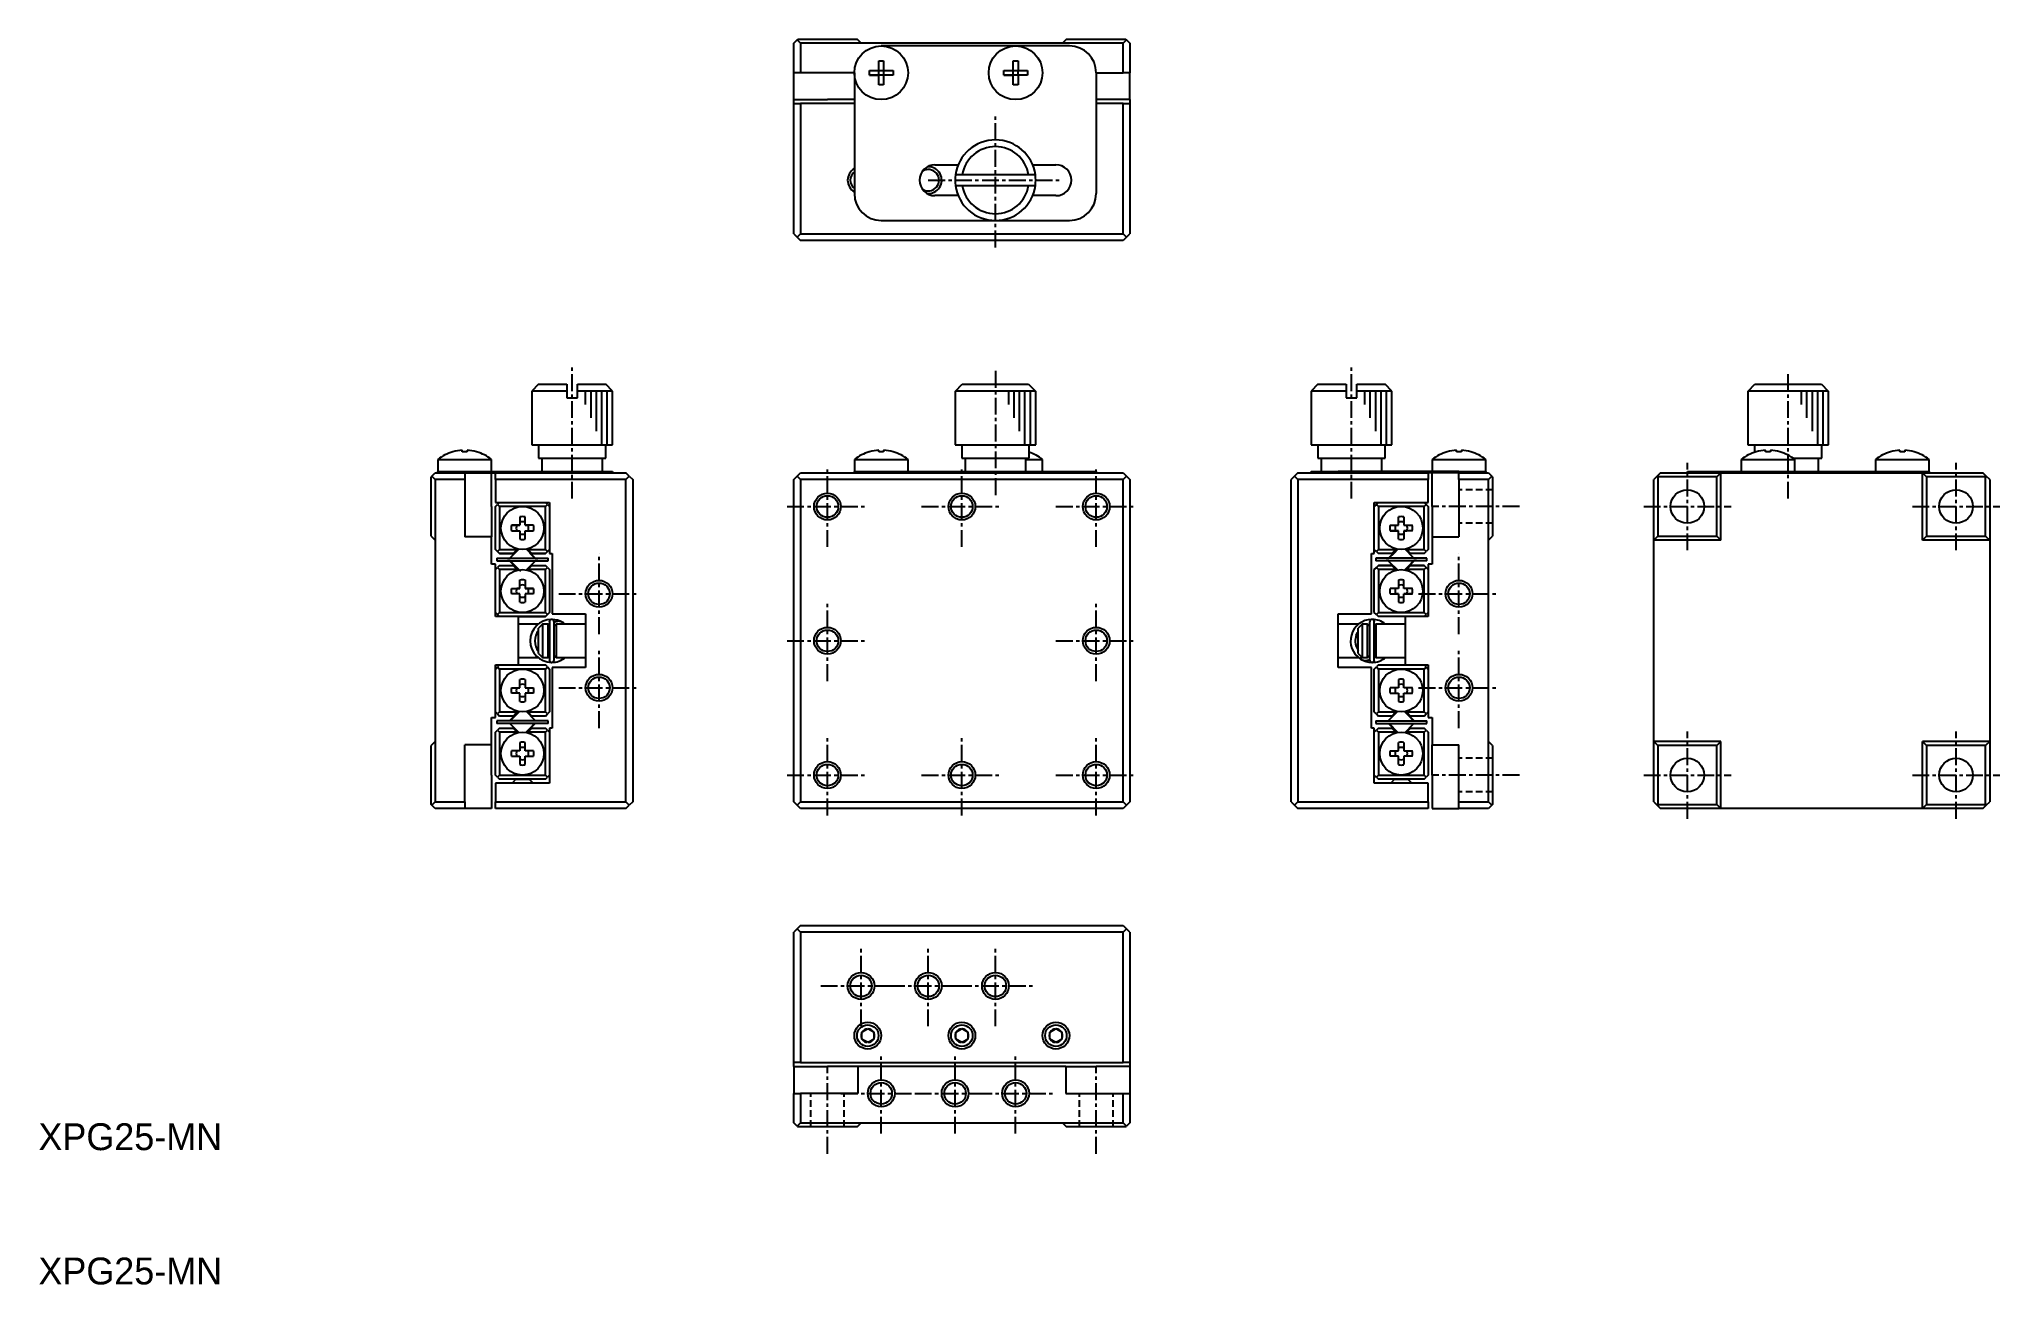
# Model space of a CAD drawing. Extents: x 10 to 156, y 10 to 103.
import ezdxf

# ---------------------------------------------------------------- set-up
doc = ezdxf.new("R2010")
doc.units = 0
doc.linetypes.add('CENTER', pattern=[2, 1.25, -0.25, 0.25, -0.25])
doc.linetypes.add('DASHED', pattern=[0.75, 0.5, -0.25])
doc.layers.get('0').update_dxf_attribs({"linetype": 'CONTINUOUS'})
doc.layers.add('CENTER', color=1, linetype='CENTER')
doc.styles.get("Standard").update_dxf_attribs({"font": 'FGP教科書体NT-M'})

msp = doc.modelspace()

# ---------------------------------------------------------------- texts
at = {"color": 7, "linetype": 'CONTINUOUS'}
for p in [(10, 20), (10, 10)]:
    msp.add_text('XPG25-MN', height=2, dxfattribs=at).set_placement(p)

# ---------------------------------------------------------------- linework, layer by layer
at = {"color": 7, "linetype": 'CONTINUOUS'}
for p, q in [((66.23, 102.43), (66.48, 102.68)), ((66.23, 100.23), (66.23, 102.43)), ((66.48, 102.68), (66.53, 102.73)), ((66.48, 102.68), (66.73, 102.43)), ((66.53, 102.73), (70.93, 102.73)), ((66.73, 102.43), (66.73, 100.23)), ((71.23, 102.43), (66.73, 102.43)), ((71.23, 102.43), (70.93, 102.73)), ((86.23, 102.43), (71.23, 102.43)), ((82.73, 102.23), (72.73, 102.23)), ((86.73, 102.23), (82.73, 102.23)), ((86.53, 102.73), (86.23, 102.43)), ((90.73, 102.43), (86.23, 102.43)), ((86.53, 102.73), (90.93, 102.73)), ((90.73, 102.43), (90.98, 102.68)), ((90.73, 100.23), (90.73, 102.43)), ((90.93, 102.73), (90.98, 102.68)), ((90.98, 102.68), (91.23, 102.43)), ((91.23, 102.43), (91.23, 100.23)), ((72.55, 101.12), (72.91, 101.12)), ((72.55, 100.41), (72.55, 101.12)), ((72.91, 101.12), (72.91, 100.41)), ((82.55, 101.12), (82.91, 101.12)), ((82.55, 100.41), (82.55, 101.12)), ((82.91, 101.12), (82.91, 100.41)), ((66.73, 100.23), (66.23, 100.23)), ((66.23, 98.23), (66.23, 100.23)), ((70.73, 100.23), (66.73, 100.23)), ((70.73, 100.23), (70.73, 91.23)), ((71.85, 100.05), (71.85, 100.41)), ((71.85, 100.41), (72.55, 100.41)), ((72.55, 100.05), (71.85, 100.05)), ((71.85, 100.05), (72.55, 100.05)), ((72.56, 100.4), (72.55, 100.41)), ((72.56, 100.06), (72.55, 100.05)), ((72.55, 99.34), (72.55, 100.05)), ((72.91, 99.34), (72.55, 99.34)), ((72.56, 100.4), (72.9, 100.4)), ((72.56, 100.06), (72.56, 100.4)), ((72.9, 100.06), (72.56, 100.06)), ((72.9, 100.4), (72.91, 100.41)), ((72.9, 100.4), (72.9, 100.06)), ((72.9, 100.06), (72.91, 100.05)), ((72.91, 100.41), (73.62, 100.41)), ((72.91, 100.05), (72.91, 99.34)), ((73.62, 100.05), (72.91, 100.05)), ((73.62, 100.05), (72.91, 100.05)), ((73.62, 100.41), (73.62, 100.05)), ((81.85, 100.05), (81.85, 100.41)), ((81.85, 100.41), (82.55, 100.41)), ((82.55, 100.05), (81.85, 100.05)), ((81.85, 100.05), (82.55, 100.05)), ((82.56, 100.4), (82.55, 100.41)), ((82.56, 100.06), (82.55, 100.05)), ((82.55, 99.34), (82.55, 100.05)), ((82.91, 99.34), (82.55, 99.34)), ((82.56, 100.4), (82.9, 100.4)), ((82.56, 100.06), (82.56, 100.4)), ((82.9, 100.06), (82.56, 100.06)), ((82.9, 100.4), (82.91, 100.41)), ((82.9, 100.4), (82.9, 100.06)), ((82.9, 100.06), (82.91, 100.05)), ((82.91, 100.41), (83.62, 100.41)), ((82.91, 100.05), (82.91, 99.34)), ((83.62, 100.05), (82.91, 100.05)), ((83.62, 100.05), (82.91, 100.05)), ((83.62, 100.41), (83.62, 100.05)), ((88.73, 100.23), (88.73, 91.23)), ((88.73, 100.23), (90.73, 100.23)), ((91.23, 100.23), (90.73, 100.23)), ((91.23, 98.23), (91.23, 100.23)), ((66.23, 98.23), (68.73, 98.23)), ((66.23, 97.93), (66.23, 98.23)), ((66.23, 88.23), (66.23, 97.93)), ((66.23, 97.93), (66.73, 97.93)), ((66.73, 97.93), (66.73, 88.23)), ((70.73, 97.93), (66.73, 97.93)), ((70.73, 98.23), (68.73, 98.23)), ((91.23, 98.23), (88.73, 98.23)), ((90.73, 97.93), (88.73, 97.93)), ((90.73, 88.23), (90.73, 97.93)), ((90.73, 97.93), (91.23, 97.93)), ((91.23, 98.23), (91.23, 97.93)), ((91.23, 97.93), (91.23, 88.23)), ((75.78, 92.87), (75.78, 92.89)), ((76.73, 93.38), (78.46, 93.38)), ((77.03, 92.31), (77.03, 92.31)), ((78.76, 92.63), (78.26, 92.63)), ((83.7, 92.63), (78.76, 92.63)), ((84.2, 92.63), (83.7, 92.63)), ((84, 93.38), (85.73, 93.38)), ((78.46, 91.08), (76.73, 91.08)), ((78.26, 91.83), (78.76, 91.83)), ((78.76, 91.83), (83.7, 91.83)), ((83.7, 91.83), (84.2, 91.83)), ((85.73, 91.08), (84, 91.08)), ((72.73, 89.23), (81.23, 89.23)), ((81.23, 89.23), (86.73, 89.23)), ((66.23, 88.23), (66.48, 87.98)), ((66.48, 87.98), (66.73, 88.23)), ((66.48, 87.98), (66.73, 87.73)), ((66.73, 88.23), (90.73, 88.23)), ((90.73, 87.73), (66.73, 87.73)), ((90.73, 88.23), (90.98, 87.98)), ((90.98, 87.98), (90.73, 87.73)), ((90.98, 87.98), (91.23, 88.23)), ((47.23, 77.03), (46.73, 76.53)), ((49.33, 76.53), (46.73, 76.53)), ((46.73, 76.53), (46.73, 72.53)), ((47.23, 77.03), (49.33, 77.03)), ((49.33, 77.03), (49.33, 76.53)), ((49.33, 76.53), (49.33, 76.03)), ((49.33, 76.03), (50.13, 76.03)), ((50.13, 77.03), (52.23, 77.03)), ((50.13, 76.53), (50.13, 77.03)), ((52.73, 76.53), (50.13, 76.53)), ((50.13, 76.03), (50.13, 76.53)), ((52.73, 76.53), (52.23, 77.03)), ((52.73, 72.53), (52.73, 76.53)), ((78.23, 76.03), (78.26, 76.03)), ((78.23, 76.03), (78.23, 72.53)), ((78.26, 76.53), (78.76, 77.03)), ((84.2, 76.53), (78.26, 76.53)), ((78.26, 76.03), (78.26, 76.53)), ((78.76, 77.03), (83.7, 77.03)), ((83.7, 77.03), (84.2, 76.53)), ((84.2, 76.53), (84.2, 76.03)), ((84.2, 76.03), (84.23, 76.03)), ((84.23, 72.53), (84.23, 76.03)), ((105.23, 77.03), (104.73, 76.53)), ((107.33, 76.53), (104.73, 76.53)), ((104.73, 76.53), (104.73, 72.53)), ((105.23, 77.03), (107.33, 77.03)), ((107.33, 77.03), (107.33, 76.53)), ((107.33, 76.53), (107.33, 76.03)), ((107.33, 76.03), (108.13, 76.03)), ((108.13, 77.03), (110.23, 77.03)), ((108.13, 76.53), (108.13, 77.03)), ((110.73, 76.53), (108.13, 76.53)), ((108.13, 76.03), (108.13, 76.53)), ((110.73, 76.53), (110.23, 77.03)), ((110.73, 72.53), (110.73, 76.53)), ((137.23, 76.03), (137.26, 76.03)), ((137.23, 76.03), (137.23, 72.53)), ((137.26, 76.53), (137.76, 77.03)), ((143.2, 76.53), (137.26, 76.53)), ((137.26, 76.03), (137.26, 76.53)), ((137.76, 77.03), (142.7, 77.03)), ((142.7, 77.03), (143.2, 76.53)), ((143.2, 76.53), (143.2, 76.03)), ((143.2, 76.03), (143.23, 76.03)), ((143.23, 72.53), (143.23, 76.03)), ((40.85, 72), (40.84, 72.01)), ((41.55, 72), (41.55, 72.12)), ((41.91, 72), (41.55, 72)), ((41.91, 72.12), (41.91, 72)), ((42.62, 72.01), (42.62, 72)), ((46.73, 72.53), (49.73, 72.53)), ((47.23, 72.53), (47.23, 71.53)), ((47.23, 71.53), (49.73, 71.53)), ((47.48, 71.53), (47.48, 70.53)), ((49.73, 72.53), (52.73, 72.53)), ((49.73, 71.53), (52.23, 71.53)), ((51.98, 70.53), (51.98, 71.53)), ((52.23, 71.53), (52.23, 72.53)), ((71.85, 72), (71.84, 72.01)), ((71.85, 72), (71.84, 72.01)), ((72.55, 72), (72.55, 72.12)), ((72.91, 72), (72.55, 72)), ((72.91, 72.12), (72.91, 72)), ((73.62, 72.01), (73.62, 72)), ((73.62, 72.01), (73.62, 72)), ((78.23, 72.53), (84.23, 72.53)), ((78.73, 72.53), (78.73, 71.53)), ((78.73, 71.53), (83.73, 71.53)), ((78.98, 71.53), (78.98, 70.53)), ((83.48, 70.53), (83.48, 71.53)), ((83.73, 71.53), (83.73, 72.53)), ((104.73, 72.53), (110.73, 72.53)), ((105.23, 72.53), (105.23, 71.53)), ((105.23, 71.53), (110.23, 71.53)), ((105.48, 71.53), (105.48, 70.53)), ((109.98, 70.53), (109.98, 71.53)), ((110.23, 71.53), (110.23, 72.53)), ((114.85, 72), (114.84, 72.01)), ((115.55, 72), (115.55, 72.12)), ((115.91, 72), (115.55, 72)), ((115.91, 72.12), (115.91, 72)), ((116.62, 72.01), (116.62, 72)), ((137.23, 72.53), (143.23, 72.53)), ((137.73, 72.53), (137.73, 71.97)), ((137.85, 72), (137.84, 72.01)), ((138.55, 72), (138.55, 72.12)), ((138.91, 72), (138.55, 72)), ((138.91, 72.12), (138.91, 72)), ((139.62, 72.01), (139.62, 72)), ((140.6, 71.53), (142.73, 71.53)), ((142.48, 70.53), (142.48, 71.53)), ((142.73, 71.53), (142.73, 72.53)), ((147.85, 72), (147.84, 72.01)), ((148.55, 72), (148.55, 72.12)), ((148.91, 72), (148.55, 72)), ((148.91, 72.12), (148.91, 72)), ((149.62, 72.01), (149.62, 72)), ((39.28, 70.18), (39.23, 70.13)), ((39.23, 65.73), (39.23, 70.13)), ((39.28, 70.18), (39.53, 70.43)), ((39.53, 69.93), (39.28, 70.18)), ((39.53, 70.43), (41.73, 70.43)), ((39.73, 71.43), (43.73, 71.43)), ((39.73, 71.43), (39.73, 70.53)), ((39.73, 70.53), (41.73, 70.53)), ((39.73, 70.43), (39.73, 70.53)), ((39.73, 70.53), (41.73, 70.53)), ((41.73, 70.53), (42.53, 70.53)), ((41.73, 70.43), (44.03, 70.43)), ((41.73, 70.43), (41.73, 69.93)), ((42.53, 70.53), (50.73, 70.53)), ((43.73, 70.53), (43.73, 71.43)), ((43.73, 67.93), (43.73, 70.43)), ((44.03, 69.93), (44.03, 70.43)), ((44.03, 70.43), (53.73, 70.43)), ((50.73, 70.53), (52.73, 70.53)), ((52.73, 70.53), (52.73, 70.43)), ((53.98, 70.18), (53.73, 70.43)), ((53.73, 69.93), (53.98, 70.18)), ((53.98, 70.18), (54.23, 69.93)), ((66.23, 69.93), (66.48, 70.18)), ((66.48, 70.18), (66.73, 70.43)), ((66.48, 70.18), (66.73, 69.93)), ((66.73, 70.43), (90.73, 70.43)), ((70.73, 71.43), (74.73, 71.43)), ((70.73, 71.43), (70.73, 70.53)), ((70.73, 70.43), (70.73, 70.53)), ((70.73, 70.53), (72.73, 70.53)), ((72.73, 70.53), (73.53, 70.53)), ((73.53, 70.53), (81.93, 70.53)), ((74.73, 70.53), (74.73, 71.43)), ((81.93, 70.53), (83.53, 70.53)), ((83.48, 71.43), (84.73, 71.43)), ((83.53, 70.53), (86.73, 70.53)), ((84.73, 70.53), (84.73, 71.43)), ((86.73, 70.53), (88.73, 70.53)), ((88.73, 70.53), (88.73, 70.43)), ((90.73, 70.43), (90.98, 70.18)), ((90.98, 70.18), (90.73, 69.93)), ((90.98, 70.18), (91.23, 69.93)), ((103.48, 70.18), (103.23, 69.93)), ((103.73, 70.43), (103.48, 70.18)), ((103.48, 70.18), (103.73, 69.93)), ((103.73, 70.43), (113.43, 70.43)), ((104.73, 70.43), (104.73, 70.53)), ((104.73, 70.53), (106.73, 70.53)), ((114.93, 70.53), (106.73, 70.53)), ((115.73, 70.43), (113.43, 70.43)), ((113.43, 70.43), (113.43, 69.93)), ((113.73, 71.43), (117.73, 71.43)), ((113.73, 71.43), (113.73, 70.53)), ((113.73, 67.93), (113.73, 70.43)), ((115.73, 70.53), (114.93, 70.53)), ((115.73, 70.53), (117.73, 70.53)), ((115.73, 70.43), (117.93, 70.43)), ((115.73, 69.93), (115.73, 70.43)), ((117.73, 70.53), (117.73, 71.43)), ((117.73, 70.53), (117.73, 70.43)), ((117.93, 70.43), (118.18, 70.18)), ((118.18, 70.18), (117.93, 69.93)), ((118.23, 70.13), (118.18, 70.18)), ((118.23, 70.13), (118.23, 65.73)), ((130.48, 70.18), (130.23, 69.93)), ((130.73, 70.43), (130.48, 70.18)), ((130.53, 70.13), (130.48, 70.18)), ((130.53, 70.13), (130.53, 65.73)), ((134.93, 70.13), (130.53, 70.13)), ((130.73, 70.43), (135.23, 70.43)), ((132.73, 70.43), (132.73, 70.53)), ((132.73, 70.53), (134.73, 70.53)), ((134.73, 70.53), (137.93, 70.53)), ((134.93, 70.13), (135.23, 70.43)), ((134.93, 65.73), (134.93, 70.13)), ((135.23, 65.43), (135.23, 70.43)), ((135.23, 70.43), (150.23, 70.43)), ((136.73, 71.43), (138.73, 71.43)), ((136.73, 71.43), (136.73, 70.53)), ((137.93, 70.53), (138.73, 70.53)), ((138.73, 71.43), (140.73, 71.43)), ((138.73, 70.53), (139.53, 70.53)), ((139.53, 70.53), (147.93, 70.53)), ((140.73, 70.53), (140.73, 71.43)), ((146.73, 71.43), (148.73, 71.43)), ((146.73, 71.43), (146.73, 70.53)), ((147.93, 70.53), (148.73, 70.53)), ((148.73, 71.43), (150.73, 71.43)), ((148.73, 70.53), (150.73, 70.53)), ((148.73, 70.53), (150.73, 70.53)), ((150.23, 65.43), (150.23, 70.43)), ((150.23, 70.43), (150.53, 70.13)), ((150.23, 70.43), (154.73, 70.43)), ((150.53, 70.13), (150.53, 65.73)), ((154.93, 70.13), (150.53, 70.13)), ((150.73, 70.53), (150.73, 71.43)), ((150.73, 70.53), (150.73, 70.43)), ((154.98, 70.18), (154.73, 70.43)), ((154.98, 70.18), (154.93, 70.13)), ((154.93, 65.73), (154.93, 70.13)), ((155.23, 69.93), (154.98, 70.18)), ((39.53, 69.93), (39.53, 65.43)), ((41.73, 69.93), (39.53, 69.93)), ((41.73, 69.93), (41.73, 65.68)), ((44.03, 69.93), (44.03, 68.23)), ((53.73, 69.93), (44.03, 69.93)), ((53.73, 45.93), (53.73, 69.93)), ((54.23, 69.93), (54.23, 45.93)), ((66.23, 45.93), (66.23, 69.93)), ((66.73, 69.93), (66.73, 45.93)), ((90.73, 69.93), (66.73, 69.93)), ((90.73, 45.93), (90.73, 69.93)), ((91.23, 69.93), (91.23, 45.93)), ((103.23, 45.93), (103.23, 69.93)), ((113.43, 69.93), (103.73, 69.93)), ((103.73, 69.93), (103.73, 45.93)), ((113.43, 68.23), (113.43, 69.93)), ((115.73, 69.93), (115.73, 65.68)), ((117.93, 69.93), (115.73, 69.93)), ((117.93, 65.43), (117.93, 69.93)), ((130.23, 65.43), (130.23, 69.93)), ((155.23, 69.93), (155.23, 65.43)), ((43.73, 67.93), (43.73, 65.68)), ((44.03, 68.23), (48.03, 68.23)), ((44.03, 67.93), (44.18, 68.08)), ((44.03, 64.73), (44.03, 67.93)), ((44.33, 68.23), (44.18, 68.08)), ((44.18, 68.08), (44.33, 67.93)), ((44.33, 67.93), (44.33, 64.73)), ((46.03, 67.93), (44.33, 67.93)), ((45.83, 67.16), (45.83, 66.53)), ((47.73, 67.93), (46.03, 67.93)), ((46.23, 66.53), (46.23, 67.16)), ((47.88, 68.08), (47.73, 68.23)), ((47.73, 67.93), (47.88, 68.08)), ((47.73, 64.73), (47.73, 67.93)), ((47.88, 68.08), (48.03, 67.93)), ((48.03, 68.23), (48.03, 64.43)), ((109.43, 68.23), (113.43, 68.23)), ((109.43, 64.43), (109.43, 68.23)), ((109.43, 67.93), (109.58, 68.08)), ((109.58, 68.08), (109.43, 67.93)), ((109.73, 68.23), (109.58, 68.08)), ((109.58, 68.08), (109.73, 68.23)), ((109.58, 68.08), (109.73, 67.93)), ((111.43, 67.93), (109.73, 67.93)), ((109.73, 67.93), (109.73, 64.73)), ((111.23, 66.53), (111.23, 67.16)), ((113.13, 67.93), (111.43, 67.93)), ((111.63, 67.16), (111.63, 66.53)), ((113.28, 68.08), (113.13, 68.23)), ((113.13, 68.23), (113.28, 68.08)), ((113.13, 67.93), (113.28, 68.08)), ((113.13, 64.73), (113.13, 67.93)), ((113.28, 68.08), (113.43, 67.93)), ((113.43, 67.93), (113.28, 68.08)), ((113.43, 67.93), (113.43, 64.73)), ((113.73, 67.93), (113.73, 65.68)), ((39.23, 65.73), (39.53, 65.43)), ((43.73, 65.68), (41.73, 65.68)), ((43.73, 63.63), (43.73, 65.68)), ((45.83, 66.53), (45.21, 66.53)), ((45.21, 66.53), (45.62, 66.53)), ((45.21, 66.13), (45.83, 66.13)), ((45.62, 66.53), (45.83, 66.53)), ((45.83, 66.13), (45.83, 65.51)), ((46.86, 66.53), (46.23, 66.53)), ((46.23, 66.53), (46.45, 66.53)), ((46.23, 65.51), (46.23, 66.13)), ((46.23, 66.13), (46.86, 66.13)), ((46.86, 66.53), (46.45, 66.53)), ((110.61, 66.53), (111.23, 66.53)), ((111.23, 66.13), (110.61, 66.13)), ((110.61, 66.13), (111.02, 66.13)), ((111.02, 66.13), (111.23, 66.13)), ((111.23, 65.51), (111.23, 66.13)), ((111.63, 66.53), (112.26, 66.53)), ((112.26, 66.13), (111.63, 66.13)), ((111.63, 66.13), (111.63, 65.51)), ((111.63, 66.13), (111.85, 66.13)), ((112.26, 66.13), (111.85, 66.13)), ((113.73, 65.68), (113.73, 63.63)), ((113.73, 65.68), (115.73, 65.68)), ((117.93, 65.43), (118.23, 65.73)), ((130.23, 65.43), (130.53, 65.73)), ((130.53, 65.73), (134.93, 65.73)), ((135.23, 65.43), (134.93, 65.73)), ((150.53, 65.73), (150.23, 65.43)), ((150.53, 65.73), (154.93, 65.73)), ((154.93, 65.73), (155.23, 65.43)), ((39.53, 65.43), (39.53, 50.43)), ((44.18, 64.58), (44.03, 64.73)), ((44.03, 64.73), (44.18, 64.58)), ((44.33, 64.73), (44.18, 64.58)), ((44.18, 64.58), (44.33, 64.43)), ((44.33, 64.43), (44.18, 64.58)), ((44.33, 64.73), (45.63, 64.73)), ((45.33, 64.43), (44.33, 64.43)), ((44.33, 64.43), (45.33, 64.43)), ((45.75, 64.76), (45.13, 64.14)), ((45.63, 64.73), (45.33, 64.43)), ((45.33, 64.43), (45.63, 64.73)), ((45.63, 64.73), (45.67, 64.77)), ((45.67, 64.77), (45.63, 64.73)), ((46.93, 64.14), (46.32, 64.76)), ((46.39, 64.77), (46.43, 64.73)), ((46.43, 64.73), (46.39, 64.77)), ((46.43, 64.73), (46.73, 64.43)), ((46.43, 64.73), (47.73, 64.73)), ((46.73, 64.43), (46.43, 64.73)), ((46.54, 64.49), (46.93, 64.1)), ((47.73, 64.43), (46.73, 64.43)), ((46.73, 64.43), (47.73, 64.43)), ((47.88, 64.58), (47.73, 64.73)), ((47.73, 64.43), (47.88, 64.58)), ((47.88, 64.58), (47.73, 64.43)), ((48.03, 64.73), (47.88, 64.58)), ((47.88, 64.58), (48.03, 64.73)), ((48.03, 64.43), (48.23, 64.43)), ((48.23, 64.43), (48.23, 59.93)), ((109.23, 64.43), (109.43, 64.43)), ((109.23, 59.93), (109.23, 64.43)), ((109.58, 64.58), (109.43, 64.73)), ((109.73, 64.73), (109.58, 64.58)), ((109.58, 64.58), (109.73, 64.43)), ((109.73, 64.73), (111.03, 64.73)), ((110.73, 64.43), (109.73, 64.43)), ((111.15, 64.76), (110.53, 64.14)), ((110.53, 64.1), (111.18, 64.75)), ((110.53, 64.1), (110.92, 64.49)), ((110.73, 64.43), (111.03, 64.73)), ((110.92, 64.49), (111.18, 64.75)), ((111.03, 64.73), (111.07, 64.77)), ((112.33, 64.14), (111.72, 64.76)), ((111.79, 64.77), (111.83, 64.73)), ((111.83, 64.73), (113.13, 64.73)), ((111.83, 64.73), (112.13, 64.43)), ((113.13, 64.43), (112.13, 64.43)), ((113.28, 64.58), (113.13, 64.73)), ((113.13, 64.43), (113.28, 64.58)), ((113.43, 64.73), (113.28, 64.58)), ((117.93, 50.43), (117.93, 65.43)), ((135.23, 65.43), (130.23, 65.43)), ((130.23, 50.43), (130.23, 65.43)), ((155.23, 65.43), (150.23, 65.43)), ((155.23, 65.43), (155.23, 50.43)), ((44.03, 63.63), (43.73, 63.63)), ((44.03, 59.73), (44.03, 63.63)), ((44.03, 63.23), (44.18, 63.38)), ((44.13, 64.08), (47.93, 64.08)), ((44.13, 64.08), (44.13, 63.88)), ((44.13, 63.88), (47.93, 63.88)), ((44.13, 63.88), (45.09, 63.88)), ((44.33, 63.53), (44.18, 63.38)), ((44.18, 63.38), (44.33, 63.23)), ((44.33, 63.53), (45.33, 63.53)), ((44.33, 63.23), (44.33, 60.03)), ((45.63, 63.23), (44.33, 63.23)), ((44.91, 63.88), (47.16, 63.88)), ((45.11, 63.88), (44.91, 63.88)), ((44.91, 63.88), (45.11, 63.88)), ((45.09, 63.88), (44.91, 63.88)), ((44.91, 63.88), (45.09, 63.88)), ((45.09, 63.88), (44.91, 63.88)), ((44.91, 63.88), (45.09, 63.88)), ((45.09, 63.88), (44.91, 63.88)), ((44.91, 63.88), (45.09, 63.88)), ((45.09, 63.88), (44.91, 63.88)), ((44.91, 63.88), (45.09, 63.88)), ((45.09, 63.88), (44.91, 63.88)), ((44.91, 63.88), (45.09, 63.88)), ((45.09, 63.88), (44.91, 63.88)), ((45.91, 63.08), (45.13, 63.86)), ((45.52, 63.47), (45.13, 63.86)), ((45.13, 63.82), (45.75, 63.21)), ((45.63, 63.23), (45.33, 63.53)), ((45.67, 63.19), (45.63, 63.23)), ((46.32, 63.21), (46.93, 63.82)), ((46.43, 63.23), (46.39, 63.19)), ((46.73, 63.53), (46.43, 63.23)), ((47.73, 63.23), (46.43, 63.23)), ((46.73, 63.53), (47.73, 63.53)), ((47.16, 63.88), (46.97, 63.88)), ((46.97, 63.88), (47.16, 63.88)), ((47.16, 63.88), (46.97, 63.88)), ((46.97, 63.88), (47.16, 63.88)), ((47.16, 63.88), (46.97, 63.88)), ((46.97, 63.88), (47.16, 63.88)), ((47.16, 63.88), (46.97, 63.88)), ((46.97, 63.88), (47.16, 63.88)), ((47.16, 63.88), (46.97, 63.88)), ((46.97, 63.88), (47.16, 63.88)), ((47.16, 63.88), (46.97, 63.88)), ((46.97, 63.88), (47.16, 63.88)), ((47.16, 63.88), (46.97, 63.88)), ((46.97, 63.88), (47.93, 63.88)), ((47.88, 63.38), (47.73, 63.53)), ((47.73, 63.23), (47.88, 63.38)), ((47.73, 60.03), (47.73, 63.23)), ((47.88, 63.38), (48.03, 63.23)), ((47.93, 63.88), (47.93, 64.08)), ((48.03, 63.23), (48.03, 60.03)), ((109.43, 63.23), (109.58, 63.38)), ((109.58, 63.38), (109.43, 63.23)), ((109.43, 60.03), (109.43, 63.23)), ((113.33, 64.08), (109.53, 64.08)), ((110.49, 64.08), (109.53, 64.08)), ((109.53, 64.08), (109.53, 63.88)), ((113.33, 63.88), (109.53, 63.88)), ((109.73, 63.53), (109.58, 63.38)), ((109.58, 63.38), (109.73, 63.53)), ((109.58, 63.38), (109.73, 63.23)), ((109.73, 63.53), (110.73, 63.53)), ((110.73, 63.53), (109.73, 63.53)), ((111.03, 63.23), (109.73, 63.23)), ((109.73, 63.23), (109.73, 60.03)), ((110.31, 64.08), (110.49, 64.08)), ((110.49, 64.08), (110.31, 64.08)), ((110.31, 64.08), (110.49, 64.08)), ((110.49, 64.08), (110.31, 64.08)), ((110.31, 64.08), (110.49, 64.08)), ((110.49, 64.08), (110.31, 64.08)), ((110.31, 64.08), (110.49, 64.08)), ((110.49, 64.08), (110.31, 64.08)), ((110.31, 64.08), (110.49, 64.08)), ((110.49, 64.08), (110.31, 64.08)), ((110.31, 64.08), (110.49, 64.08)), ((110.51, 64.08), (110.31, 64.08)), ((110.31, 64.08), (110.51, 64.08)), ((112.56, 64.08), (110.31, 64.08)), ((110.53, 63.82), (111.15, 63.21)), ((111.03, 63.23), (110.73, 63.53)), ((110.73, 63.53), (111.03, 63.23)), ((111.03, 63.23), (111.07, 63.19)), ((111.07, 63.19), (111.03, 63.23)), ((111.94, 63.47), (111.69, 63.21)), ((111.72, 63.21), (112.33, 63.82)), ((111.79, 63.19), (111.83, 63.23)), ((111.83, 63.23), (111.79, 63.19)), ((111.83, 63.23), (112.13, 63.53)), ((112.13, 63.53), (111.83, 63.23)), ((113.13, 63.23), (111.83, 63.23)), ((112.33, 63.86), (111.94, 63.47)), ((112.13, 63.53), (113.13, 63.53)), ((113.13, 63.53), (112.13, 63.53)), ((112.37, 64.08), (112.56, 64.08)), ((112.56, 64.08), (112.37, 64.08)), ((112.37, 64.08), (112.56, 64.08)), ((112.56, 64.08), (112.37, 64.08)), ((112.37, 64.08), (112.56, 64.08)), ((112.56, 64.08), (112.37, 64.08)), ((112.37, 64.08), (112.56, 64.08)), ((112.56, 64.08), (112.37, 64.08)), ((112.37, 64.08), (112.56, 64.08)), ((112.56, 64.08), (112.37, 64.08)), ((112.37, 64.08), (112.56, 64.08)), ((112.56, 64.08), (112.37, 64.08)), ((112.37, 64.08), (112.56, 64.08)), ((113.33, 64.08), (112.37, 64.08)), ((113.28, 63.38), (113.13, 63.53)), ((113.13, 63.53), (113.28, 63.38)), ((113.13, 63.23), (113.28, 63.38)), ((113.13, 60.03), (113.13, 63.23)), ((113.28, 63.38), (113.43, 63.23)), ((113.43, 63.23), (113.28, 63.38)), ((113.33, 63.88), (113.33, 64.08)), ((113.43, 63.63), (113.43, 59.73)), ((113.73, 63.63), (113.43, 63.63)), ((45.21, 61.83), (45.83, 61.83)), ((45.21, 61.83), (45.62, 61.83)), ((45.83, 61.43), (45.21, 61.43)), ((45.83, 61.83), (45.62, 61.83)), ((45.83, 61.83), (45.83, 62.46)), ((45.83, 60.81), (45.83, 61.43)), ((46.23, 62.46), (46.23, 61.83)), ((46.23, 61.83), (46.86, 61.83)), ((46.45, 61.83), (46.23, 61.83)), ((46.23, 61.43), (46.23, 60.81)), ((46.86, 61.43), (46.23, 61.43)), ((46.86, 61.83), (46.45, 61.83)), ((111.23, 61.83), (110.61, 61.83)), ((110.61, 61.43), (111.23, 61.43)), ((110.61, 61.43), (111.02, 61.43)), ((111.23, 61.43), (111.02, 61.43)), ((111.23, 62.46), (111.23, 61.83)), ((111.23, 61.43), (111.23, 60.81)), ((111.63, 61.83), (111.63, 62.46)), ((112.26, 61.83), (111.63, 61.83)), ((111.63, 60.81), (111.63, 61.43)), ((111.63, 61.43), (112.26, 61.43)), ((111.85, 61.43), (111.63, 61.43)), ((112.26, 61.43), (111.85, 61.43)), ((44.18, 59.88), (44.03, 60.03)), ((44.03, 60.03), (44.18, 59.88)), ((44.33, 60.03), (44.18, 59.88)), ((44.18, 59.88), (44.33, 59.73)), ((44.33, 59.73), (44.18, 59.88)), ((44.33, 60.03), (46.03, 60.03)), ((46.03, 60.03), (47.73, 60.03)), ((47.88, 59.88), (47.73, 60.03)), ((47.73, 59.73), (47.88, 59.88)), ((47.88, 59.88), (47.73, 59.73)), ((48.03, 60.03), (47.88, 59.88)), ((47.88, 59.88), (48.03, 60.03)), ((48.23, 59.93), (50.73, 59.93)), ((50.73, 59.93), (50.73, 55.93)), ((106.73, 59.93), (109.23, 59.93)), ((106.73, 55.93), (106.73, 59.93)), ((109.58, 59.88), (109.43, 60.03)), ((109.73, 60.03), (109.58, 59.88)), ((109.58, 59.88), (109.73, 59.73)), ((109.73, 60.03), (111.43, 60.03)), ((111.43, 60.03), (113.13, 60.03)), ((113.28, 59.88), (113.13, 60.03)), ((113.13, 59.73), (113.28, 59.88)), ((113.43, 60.03), (113.28, 59.88)), ((45.73, 59.73), (44.03, 59.73)), ((47.73, 59.73), (45.73, 59.73)), ((45.73, 59.73), (47.73, 59.73)), ((45.73, 56.13), (45.73, 59.73)), ((47.22, 59.18), (45.73, 59.18)), ((47.53, 59.18), (47.23, 58.88)), ((47.23, 56.98), (47.23, 58.88)), ((47.53, 59.18), (47.53, 56.68)), ((47.93, 59.18), (47.53, 59.18)), ((47.93, 56.68), (47.93, 59.18)), ((48.03, 59.08), (47.93, 59.18)), ((47.96, 59.15), (48.03, 59.16)), ((48.03, 59.08), (47.96, 59.15)), ((48.03, 59.35), (48.03, 56.5)), ((48.38, 56.5), (48.38, 59.35)), ((48.39, 59.3), (48.38, 59.29)), ((48.53, 59.18), (48.38, 59.03)), ((48.42, 59.32), (48.39, 59.3)), ((48.45, 59.33), (48.42, 59.32)), ((48.49, 59.34), (48.45, 59.33)), ((48.52, 59.35), (48.49, 59.34)), ((48.55, 59.36), (48.52, 59.35)), ((48.53, 59.18), (48.53, 56.68)), ((50.73, 59.18), (48.53, 59.18)), ((48.58, 59.37), (48.55, 59.36)), ((48.62, 59.37), (48.58, 59.37)), ((48.65, 59.37), (48.62, 59.37)), ((48.68, 59.38), (48.65, 59.37)), ((48.72, 59.38), (48.68, 59.38)), ((48.75, 59.38), (48.72, 59.38)), ((48.78, 59.37), (48.75, 59.38)), ((48.82, 59.37), (48.78, 59.37)), ((48.85, 59.36), (48.82, 59.37)), ((48.88, 59.35), (48.85, 59.36)), ((48.91, 59.34), (48.88, 59.35)), ((48.94, 59.33), (48.91, 59.34)), ((48.97, 59.32), (48.94, 59.33)), ((49.01, 59.3), (48.97, 59.32)), ((49.03, 59.29), (49.01, 59.3)), ((49.03, 59.2), (49.02, 59.19)), ((49.02, 59.19), (49.02, 59.18)), ((49.07, 59.27), (49.03, 59.29)), ((49.06, 59.27), (49.03, 59.29)), ((49.06, 59.27), (49.03, 59.18)), ((49.04, 59.21), (49.03, 59.21)), ((49.03, 59.21), (49.03, 59.2)), ((49.05, 59.23), (49.04, 59.23)), ((49.04, 59.23), (49.04, 59.22)), ((49.04, 59.22), (49.04, 59.21)), ((49.06, 59.25), (49.05, 59.25)), ((49.05, 59.25), (49.05, 59.24)), ((49.05, 59.24), (49.05, 59.23)), ((49.06, 59.27), (49.06, 59.27)), ((49.06, 59.27), (49.06, 59.27)), ((49.06, 59.27), (49.06, 59.27)), ((49.06, 59.27), (49.06, 59.27)), ((49.06, 59.27), (49.06, 59.27)), ((49.06, 59.27), (49.06, 59.27)), ((49.06, 59.27), (49.06, 59.26)), ((49.06, 59.26), (49.06, 59.26)), ((49.06, 59.26), (49.06, 59.25)), ((49.06, 59.26), (49.06, 59.26)), ((49.19, 59.18), (49.07, 59.27)), ((108.27, 59.18), (106.73, 59.18)), ((108.07, 58.32), (108.13, 58.45)), ((108.13, 58.45), (108.17, 58.54)), ((108.17, 58.54), (108.23, 58.63)), ((108.53, 59.18), (108.23, 58.88)), ((108.23, 56.98), (108.23, 58.88)), ((108.44, 59.29), (108.4, 59.27)), ((108.4, 59.27), (108.4, 59.27)), ((108.4, 59.27), (108.4, 59.27)), ((108.53, 59.18), (108.53, 56.68)), ((108.93, 59.18), (108.53, 59.18)), ((108.93, 56.68), (108.93, 59.18)), ((109.08, 59.03), (108.93, 59.18)), ((108.97, 59.14), (109.09, 59.16)), ((109.08, 59.35), (109.08, 56.5)), ((109.43, 56.5), (109.43, 59.35)), ((109.53, 59.18), (109.43, 59.08)), ((109.43, 59.16), (109.5, 59.15)), ((109.5, 59.15), (109.43, 59.08)), ((109.53, 59.18), (109.53, 56.68)), ((111.73, 59.18), (109.53, 59.18)), ((111.73, 59.73), (109.73, 59.73)), ((111.73, 59.73), (111.73, 56.13)), ((113.43, 59.73), (111.73, 59.73)), ((47.23, 56.98), (47.53, 56.68)), ((108.23, 56.98), (108.53, 56.68)), ((44.03, 56.13), (45.73, 56.13)), ((44.03, 52.23), (44.03, 56.13)), ((44.03, 55.83), (44.18, 55.98)), ((44.33, 56.13), (44.18, 55.98)), ((44.18, 55.98), (44.33, 55.83)), ((44.33, 55.83), (44.33, 52.63)), ((46.03, 55.83), (44.33, 55.83)), ((45.73, 56.68), (47.2, 56.68)), ((45.73, 56.13), (47.73, 56.13)), ((47.73, 55.83), (46.03, 55.83)), ((47.53, 56.68), (47.93, 56.68)), ((47.88, 55.98), (47.73, 56.13)), ((47.73, 55.83), (47.88, 55.98)), ((47.73, 52.63), (47.73, 55.83)), ((47.88, 55.98), (48.03, 55.83)), ((47.93, 56.68), (48.03, 56.78)), ((47.95, 56.7), (48.03, 56.78)), ((48.03, 56.68), (47.95, 56.7)), ((48.03, 55.83), (48.03, 52.63)), ((48.23, 55.93), (48.23, 51.43)), ((50.73, 55.93), (48.23, 55.93)), ((48.38, 56.83), (48.53, 56.68)), ((48.5, 56.71), (48.38, 56.68)), ((48.53, 56.68), (50.73, 56.68)), ((49.02, 56.55), (49.02, 56.55)), ((49.02, 56.55), (49.02, 56.55)), ((49.02, 56.55), (49.03, 56.55)), ((49.03, 56.55), (49.06, 56.57)), ((49.03, 56.55), (49.03, 56.55)), ((49.03, 56.55), (49.03, 56.55)), ((49.03, 56.55), (49.03, 56.55)), ((49.06, 56.57), (49.07, 56.58)), ((49.06, 56.57), (49.06, 56.57)), ((49.06, 56.57), (49.06, 56.57)), ((49.06, 56.57), (49.06, 56.57)), ((106.73, 56.68), (108.25, 56.68)), ((109.23, 55.93), (106.73, 55.93)), ((108.39, 56.58), (108.48, 56.74)), ((108.39, 56.58), (108.4, 56.57)), ((108.4, 56.59), (108.4, 56.58)), ((108.41, 56.59), (108.4, 56.59)), ((108.4, 56.58), (108.4, 56.58)), ((108.4, 56.58), (108.4, 56.58)), ((108.4, 56.58), (108.4, 56.57)), ((108.4, 56.57), (108.4, 56.57)), ((108.4, 56.57), (108.4, 56.57)), ((108.4, 56.57), (108.44, 56.55)), ((108.4, 56.57), (108.43, 56.56)), ((108.42, 56.61), (108.41, 56.6)), ((108.41, 56.6), (108.41, 56.6)), ((108.41, 56.6), (108.41, 56.59)), ((108.43, 56.63), (108.42, 56.63)), ((108.42, 56.63), (108.42, 56.62)), ((108.42, 56.62), (108.42, 56.61)), ((108.44, 56.65), (108.43, 56.64)), ((108.43, 56.64), (108.43, 56.63)), ((108.43, 56.56), (108.46, 56.54)), ((108.45, 56.66), (108.44, 56.65)), ((108.46, 56.68), (108.45, 56.67)), ((108.45, 56.67), (108.45, 56.66)), ((108.47, 56.71), (108.46, 56.7)), ((108.46, 56.7), (108.46, 56.68)), ((108.46, 56.54), (108.49, 56.52)), ((108.48, 56.72), (108.47, 56.71)), ((108.48, 56.73), (108.48, 56.72)), ((108.49, 56.52), (108.52, 56.51)), ((108.52, 56.51), (108.55, 56.5)), ((108.53, 56.68), (108.93, 56.68)), ((108.55, 56.5), (108.58, 56.49)), ((108.58, 56.49), (108.62, 56.48)), ((108.62, 56.48), (108.65, 56.48)), ((108.65, 56.48), (108.68, 56.47)), ((108.68, 56.47), (108.71, 56.47)), ((108.71, 56.47), (108.75, 56.47)), ((108.75, 56.47), (108.78, 56.47)), ((108.78, 56.47), (108.81, 56.47)), ((108.81, 56.47), (108.85, 56.47)), ((108.85, 56.47), (108.88, 56.48)), ((108.88, 56.48), (108.91, 56.48)), ((108.91, 56.48), (108.95, 56.49)), ((108.93, 56.68), (109.08, 56.83)), ((108.95, 56.49), (108.98, 56.5)), ((108.98, 56.5), (109.01, 56.51)), ((109.01, 56.51), (109.04, 56.53)), ((109.04, 56.53), (109.07, 56.54)), ((109.07, 56.54), (109.08, 56.55)), ((109.23, 51.43), (109.23, 55.93)), ((109.43, 56.78), (109.51, 56.7)), ((109.43, 56.78), (109.53, 56.68)), ((109.51, 56.7), (109.43, 56.68)), ((109.43, 55.83), (109.58, 55.98)), ((109.43, 52.63), (109.43, 55.83)), ((109.53, 56.68), (111.73, 56.68)), ((109.73, 56.13), (109.58, 55.98)), ((109.58, 55.98), (109.73, 55.83)), ((109.73, 56.13), (111.73, 56.13)), ((111.43, 55.83), (109.73, 55.83)), ((109.73, 55.83), (109.73, 52.63)), ((113.13, 55.83), (111.43, 55.83)), ((111.73, 56.13), (113.43, 56.13)), ((113.28, 55.98), (113.13, 56.13)), ((113.13, 55.83), (113.28, 55.98)), ((113.13, 52.63), (113.13, 55.83)), ((113.28, 55.98), (113.43, 55.83)), ((113.43, 56.13), (113.43, 52.23)), ((45.21, 54.43), (45.83, 54.43)), ((45.83, 54.03), (45.21, 54.03)), ((45.83, 54.43), (45.83, 55.06)), ((45.83, 53.41), (45.83, 54.03)), ((46.23, 55.06), (46.23, 54.43)), ((46.23, 54.43), (46.86, 54.43)), ((46.86, 54.03), (46.23, 54.03)), ((46.23, 54.03), (46.23, 53.41)), ((111.23, 54.43), (110.61, 54.43)), ((110.61, 54.03), (111.23, 54.03)), ((111.23, 55.06), (111.23, 54.43)), ((111.23, 54.03), (111.23, 53.41)), ((111.63, 54.43), (111.63, 55.06)), ((112.26, 54.43), (111.63, 54.43)), ((111.63, 53.41), (111.63, 54.03)), ((111.63, 54.03), (112.26, 54.03)), ((44.18, 52.48), (44.03, 52.63)), ((44.33, 52.63), (44.18, 52.48)), ((44.33, 52.63), (45.63, 52.63)), ((45.75, 52.66), (45.13, 52.04)), ((45.13, 52), (45.78, 52.65)), ((45.33, 52.33), (45.63, 52.63)), ((45.63, 52.63), (45.67, 52.67)), ((46.93, 52.04), (46.32, 52.66)), ((46.39, 52.67), (46.43, 52.63)), ((46.43, 52.63), (47.73, 52.63)), ((46.43, 52.63), (46.73, 52.33)), ((47.88, 52.48), (47.73, 52.63)), ((48.03, 52.63), (47.88, 52.48)), ((109.58, 52.48), (109.43, 52.63)), ((109.73, 52.63), (109.58, 52.48)), ((109.73, 52.63), (111.03, 52.63)), ((111.15, 52.66), (110.53, 52.04)), ((110.73, 52.33), (111.03, 52.63)), ((111.03, 52.63), (111.07, 52.67)), ((111.69, 52.65), (111.94, 52.39)), ((112.33, 52.04), (111.72, 52.66)), ((111.79, 52.67), (111.83, 52.63)), ((111.83, 52.63), (113.13, 52.63)), ((111.83, 52.63), (112.13, 52.33)), ((113.28, 52.48), (113.13, 52.63)), ((113.43, 52.63), (113.28, 52.48)), ((43.73, 52.23), (44.03, 52.23)), ((43.73, 50.18), (43.73, 52.23)), ((44.03, 51.13), (44.18, 51.28)), ((44.03, 47.93), (44.03, 51.13)), ((47.93, 51.98), (44.13, 51.98)), ((44.13, 51.98), (44.13, 51.78)), ((47.93, 51.78), (44.13, 51.78)), ((44.18, 52.48), (44.33, 52.33)), ((44.33, 51.43), (44.18, 51.28)), ((44.18, 51.28), (44.33, 51.13)), ((45.33, 52.33), (44.33, 52.33)), ((44.33, 51.43), (45.33, 51.43)), ((44.33, 51.13), (44.33, 47.93)), ((45.63, 51.13), (44.33, 51.13)), ((45.13, 51.72), (45.75, 51.11)), ((45.63, 51.13), (45.33, 51.43)), ((45.67, 51.09), (45.63, 51.13)), ((46.54, 51.37), (46.29, 51.11)), ((46.32, 51.11), (46.93, 51.72)), ((46.43, 51.13), (46.39, 51.09)), ((46.73, 51.43), (46.43, 51.13)), ((47.73, 51.13), (46.43, 51.13)), ((46.93, 51.76), (46.54, 51.37)), ((47.73, 52.33), (46.73, 52.33)), ((46.73, 51.43), (47.73, 51.43)), ((47.73, 52.33), (47.88, 52.48)), ((47.88, 51.28), (47.73, 51.43)), ((47.73, 51.13), (47.88, 51.28)), ((47.73, 47.93), (47.73, 51.13)), ((47.88, 51.28), (48.03, 51.13)), ((47.93, 51.78), (47.93, 51.98)), ((48.03, 51.43), (48.03, 47.33)), ((48.23, 51.43), (48.03, 51.43)), ((109.43, 51.43), (109.23, 51.43)), ((109.43, 47.33), (109.43, 51.43)), ((109.43, 51.13), (109.58, 51.28)), ((109.53, 51.98), (109.53, 51.78)), ((109.53, 51.98), (113.33, 51.98)), ((109.53, 51.78), (113.33, 51.78)), ((109.58, 52.48), (109.73, 52.33)), ((109.73, 51.43), (109.58, 51.28)), ((109.58, 51.28), (109.73, 51.13)), ((110.73, 52.33), (109.73, 52.33)), ((109.73, 51.43), (110.73, 51.43)), ((109.73, 51.13), (109.73, 47.93)), ((111.03, 51.13), (109.73, 51.13)), ((111.18, 51.11), (110.53, 51.76)), ((110.53, 51.72), (111.15, 51.11)), ((111.03, 51.13), (110.73, 51.43)), ((111.07, 51.09), (111.03, 51.13)), ((111.72, 51.11), (112.33, 51.72)), ((111.83, 51.13), (111.79, 51.09)), ((112.13, 51.43), (111.83, 51.13)), ((113.13, 51.13), (111.83, 51.13)), ((111.94, 52.39), (112.33, 52)), ((113.13, 52.33), (112.13, 52.33)), ((112.13, 51.43), (113.13, 51.43)), ((113.13, 52.33), (113.28, 52.48)), ((113.28, 51.28), (113.13, 51.43)), ((113.13, 51.13), (113.28, 51.28)), ((113.13, 47.93), (113.13, 51.13)), ((113.28, 51.28), (113.43, 51.13)), ((113.33, 51.78), (113.33, 51.98)), ((113.43, 52.23), (113.73, 52.23)), ((113.43, 51.13), (113.43, 47.93)), ((113.73, 52.23), (113.73, 50.18)), ((39.53, 50.43), (39.23, 50.13)), ((39.23, 45.73), (39.23, 50.13)), ((39.53, 50.43), (39.53, 45.93)), ((43.73, 50.18), (41.73, 50.18)), ((41.73, 45.93), (41.73, 50.18)), ((43.73, 47.93), (43.73, 50.18)), ((45.83, 49.73), (45.21, 49.73)), ((45.83, 50.36), (45.83, 49.73)), ((46.23, 49.73), (46.23, 50.36)), ((46.86, 49.73), (46.23, 49.73)), ((110.61, 49.73), (111.23, 49.73)), ((111.23, 49.73), (111.23, 50.36)), ((111.63, 50.36), (111.63, 49.73)), ((111.63, 49.73), (112.26, 49.73)), ((113.73, 50.18), (115.73, 50.18)), ((113.73, 47.93), (113.73, 50.18)), ((115.73, 45.93), (115.73, 50.18)), ((117.93, 45.93), (117.93, 50.43)), ((118.23, 50.13), (117.93, 50.43)), ((118.23, 50.13), (118.23, 45.73)), ((130.53, 50.13), (130.23, 50.43)), ((130.23, 45.93), (130.23, 50.43)), ((135.23, 50.43), (130.23, 50.43)), ((130.53, 50.13), (130.53, 45.73)), ((134.93, 50.13), (130.53, 50.13)), ((134.93, 50.13), (135.23, 50.43)), ((134.93, 45.73), (134.93, 50.13)), ((135.23, 45.43), (135.23, 50.43)), ((150.23, 50.43), (150.53, 50.13)), ((155.23, 50.43), (150.23, 50.43)), ((150.23, 45.43), (150.23, 50.43)), ((150.53, 50.13), (150.53, 45.73)), ((154.93, 50.13), (150.53, 50.13)), ((155.23, 50.43), (154.93, 50.13)), ((154.93, 45.73), (154.93, 50.13)), ((155.23, 50.43), (155.23, 45.93)), ((45.21, 49.33), (45.83, 49.33)), ((45.83, 49.33), (45.83, 48.71)), ((46.23, 48.71), (46.23, 49.33)), ((46.23, 49.33), (46.86, 49.33)), ((111.23, 49.33), (110.61, 49.33)), ((111.23, 48.71), (111.23, 49.33)), ((111.63, 49.33), (111.63, 48.71)), ((112.26, 49.33), (111.63, 49.33)), ((43.73, 47.93), (43.73, 45.43)), ((44.18, 47.78), (44.03, 47.93)), ((44.03, 47.33), (44.03, 45.93)), ((48.03, 47.33), (44.03, 47.33)), ((44.33, 47.93), (44.18, 47.78)), ((44.18, 47.78), (44.33, 47.63)), ((44.33, 47.93), (46.03, 47.93)), ((47.73, 47.63), (44.33, 47.63)), ((45.53, 47.62), (45.25, 47.33)), ((45.53, 47.62), (46.53, 47.62)), ((46.03, 47.93), (47.73, 47.93)), ((46.82, 47.33), (46.53, 47.62)), ((47.88, 47.78), (47.73, 47.93)), ((47.73, 47.63), (47.88, 47.78)), ((48.03, 47.93), (47.88, 47.78)), ((109.58, 47.78), (109.43, 47.93)), ((113.43, 47.33), (109.43, 47.33)), ((109.73, 47.93), (109.58, 47.78)), ((109.58, 47.78), (109.73, 47.63)), ((109.73, 47.93), (111.43, 47.93)), ((113.13, 47.63), (109.73, 47.63)), ((110.93, 47.62), (110.65, 47.33)), ((110.93, 47.62), (111.43, 47.62)), ((111.43, 47.93), (113.13, 47.93)), ((111.43, 47.62), (111.93, 47.62)), ((112.22, 47.33), (111.93, 47.62)), ((113.28, 47.78), (113.13, 47.93)), ((113.13, 47.63), (113.28, 47.78)), ((113.43, 47.93), (113.28, 47.78)), ((113.43, 45.93), (113.43, 47.33)), ((113.73, 47.93), (113.73, 45.43)), ((39.28, 45.68), (39.23, 45.73)), ((39.28, 45.68), (39.53, 45.93)), ((39.53, 45.43), (39.28, 45.68)), ((39.53, 45.93), (41.73, 45.93)), ((41.73, 45.43), (39.53, 45.43)), ((41.73, 45.93), (41.73, 45.43)), ((43.73, 45.43), (41.73, 45.43)), ((44.03, 45.93), (53.73, 45.93)), ((44.03, 45.43), (44.03, 45.93)), ((53.73, 45.43), (44.03, 45.43)), ((53.98, 45.68), (53.73, 45.93)), ((53.73, 45.43), (53.98, 45.68)), ((54.23, 45.93), (53.98, 45.68)), ((66.48, 45.68), (66.23, 45.93)), ((66.73, 45.93), (66.48, 45.68)), ((66.73, 45.43), (66.48, 45.68)), ((66.73, 45.93), (90.73, 45.93)), ((90.73, 45.43), (66.73, 45.43)), ((90.73, 45.93), (90.98, 45.68)), ((90.98, 45.68), (90.73, 45.43)), ((91.23, 45.93), (90.98, 45.68)), ((103.23, 45.93), (103.48, 45.68)), ((103.73, 45.93), (103.48, 45.68)), ((103.48, 45.68), (103.73, 45.43)), ((103.73, 45.93), (113.43, 45.93)), ((113.43, 45.43), (103.73, 45.43)), ((113.43, 45.93), (113.43, 45.43)), ((113.73, 45.43), (115.73, 45.43)), ((115.73, 45.93), (117.93, 45.93)), ((115.73, 45.43), (115.73, 45.93)), ((117.93, 45.43), (115.73, 45.43)), ((117.93, 45.93), (118.18, 45.68)), ((118.18, 45.68), (117.93, 45.43)), ((118.23, 45.73), (118.18, 45.68)), ((130.23, 45.93), (130.48, 45.68)), ((130.53, 45.73), (130.48, 45.68)), ((130.48, 45.68), (130.73, 45.43)), ((130.53, 45.73), (134.93, 45.73)), ((135.23, 45.43), (130.73, 45.43)), ((135.23, 45.43), (134.93, 45.73)), ((150.23, 45.43), (135.23, 45.43)), ((150.53, 45.73), (150.23, 45.43)), ((154.73, 45.43), (150.23, 45.43)), ((150.53, 45.73), (154.93, 45.73)), ((154.73, 45.43), (154.98, 45.68)), ((154.98, 45.68), (154.93, 45.73)), ((154.98, 45.68), (155.23, 45.93)), ((66.48, 36.48), (66.23, 36.23)), ((66.73, 36.73), (66.48, 36.48)), ((66.73, 36.23), (66.48, 36.48)), ((66.73, 36.73), (90.73, 36.73)), ((90.73, 36.73), (90.98, 36.48)), ((90.98, 36.48), (90.73, 36.23)), ((91.23, 36.23), (90.98, 36.48)), ((66.23, 26.53), (66.23, 36.23)), ((66.73, 36.23), (66.73, 26.53)), ((90.73, 36.23), (66.73, 36.23)), ((90.73, 26.53), (90.73, 36.23)), ((91.23, 36.23), (91.23, 26.53)), ((77.03, 32.15), (77.03, 32.15)), ((71.28, 28.79), (71.32, 28.81)), ((71.28, 28.75), (71.28, 28.79)), ((71.28, 28.31), (71.28, 28.75)), ((71.28, 28.27), (71.28, 28.31)), ((71.32, 28.25), (71.28, 28.27)), ((71.32, 28.81), (71.7, 29.03)), ((71.7, 28.03), (71.32, 28.25)), ((71.7, 29.03), (71.73, 29.05)), ((71.73, 28.01), (71.7, 28.03)), ((71.73, 29.05), (71.77, 29.03)), ((71.77, 28.03), (71.73, 28.01)), ((71.77, 29.03), (72.15, 28.81)), ((72.15, 28.25), (71.77, 28.03)), ((72.15, 28.81), (72.18, 28.79)), ((72.18, 28.27), (72.15, 28.25)), ((72.18, 28.79), (72.18, 28.75)), ((72.18, 28.75), (72.18, 28.31)), ((72.18, 28.31), (72.18, 28.27)), ((78.28, 28.79), (78.32, 28.81)), ((78.28, 28.75), (78.28, 28.79)), ((78.28, 28.31), (78.28, 28.75)), ((78.28, 28.27), (78.28, 28.31)), ((78.32, 28.25), (78.28, 28.27)), ((78.32, 28.81), (78.7, 29.03)), ((78.7, 28.03), (78.32, 28.25)), ((78.7, 29.03), (78.73, 29.05)), ((78.73, 28.01), (78.7, 28.03)), ((78.73, 29.05), (78.77, 29.03)), ((78.77, 28.03), (78.73, 28.01)), ((78.77, 29.03), (79.15, 28.81)), ((79.15, 28.25), (78.77, 28.03)), ((79.15, 28.81), (79.18, 28.79)), ((79.18, 28.27), (79.15, 28.25)), ((79.18, 28.79), (79.18, 28.75)), ((79.18, 28.75), (79.18, 28.31)), ((79.18, 28.31), (79.18, 28.27)), ((85.28, 28.79), (85.32, 28.81)), ((85.28, 28.75), (85.28, 28.79)), ((85.28, 28.31), (85.28, 28.75)), ((85.28, 28.27), (85.28, 28.31)), ((85.32, 28.25), (85.28, 28.27)), ((85.32, 28.81), (85.7, 29.03)), ((85.7, 28.03), (85.32, 28.25)), ((85.7, 29.03), (85.73, 29.05)), ((85.73, 28.01), (85.7, 28.03)), ((85.73, 29.05), (85.77, 29.03)), ((85.77, 28.03), (85.73, 28.01)), ((85.77, 29.03), (86.15, 28.81)), ((86.15, 28.25), (85.77, 28.03)), ((86.15, 28.81), (86.18, 28.79)), ((86.18, 28.27), (86.15, 28.25)), ((86.18, 28.79), (86.18, 28.75)), ((86.18, 28.75), (86.18, 28.31)), ((86.18, 28.31), (86.18, 28.27)), ((66.73, 26.53), (66.23, 26.53)), ((66.23, 26.23), (66.23, 26.53)), ((66.73, 26.53), (90.73, 26.53)), ((91.23, 26.53), (90.73, 26.53)), ((91.23, 26.53), (91.23, 26.23)), ((66.23, 26.23), (66.23, 24.23)), ((66.23, 26.23), (68.73, 26.23)), ((70.98, 26.23), (68.73, 26.23)), ((70.98, 26.23), (70.98, 24.23)), ((86.48, 26.23), (70.98, 26.23)), ((86.48, 26.23), (86.48, 24.23)), ((86.48, 26.23), (88.73, 26.23)), ((91.23, 26.23), (88.73, 26.23)), ((91.23, 26.23), (91.23, 24.23)), ((66.23, 22.03), (66.23, 24.23)), ((66.23, 24.23), (66.73, 24.23)), ((66.73, 24.23), (66.73, 22.03)), ((70.98, 24.23), (66.73, 24.23)), ((86.48, 24.23), (90.73, 24.23)), ((90.73, 22.03), (90.73, 24.23)), ((90.73, 24.23), (91.23, 24.23)), ((91.23, 24.23), (91.23, 22.03)), ((66.48, 21.78), (66.23, 22.03)), ((66.73, 22.03), (66.48, 21.78)), ((66.73, 22.03), (71.23, 22.03)), ((70.93, 21.73), (71.23, 22.03)), ((71.23, 22.03), (86.23, 22.03)), ((86.23, 22.03), (86.53, 21.73)), ((86.23, 22.03), (90.73, 22.03)), ((90.98, 21.78), (90.73, 22.03)), ((91.23, 22.03), (90.98, 21.78)), ((66.48, 21.78), (66.53, 21.73)), ((70.93, 21.73), (66.53, 21.73)), ((90.93, 21.73), (86.53, 21.73)), ((90.93, 21.73), (90.98, 21.78))]:
    msp.add_line(p, q, dxfattribs=at)
at = {"color": 3, "linetype": 'CONTINUOUS'}
for p, q in [((50.73, 75.53), (50.73, 76.53)), ((51.13, 74.53), (51.13, 76.53)), ((51.53, 73.53), (51.53, 76.53)), ((51.93, 72.53), (51.93, 76.53)), ((52.33, 72.53), (52.33, 76.53)), ((82.23, 75.53), (82.23, 76.53)), ((82.63, 74.53), (82.63, 76.53)), ((83.03, 73.53), (83.03, 76.53)), ((83.43, 72.53), (83.43, 76.53)), ((83.83, 72.53), (83.83, 76.53)), ((108.73, 75.53), (108.73, 76.53)), ((109.13, 74.53), (109.13, 76.53)), ((109.53, 73.53), (109.53, 76.53)), ((109.93, 72.53), (109.93, 76.53)), ((110.33, 72.53), (110.33, 76.53)), ((141.23, 75.53), (141.23, 76.53)), ((141.63, 74.53), (141.63, 76.53)), ((142.03, 73.53), (142.03, 76.53)), ((142.43, 72.53), (142.43, 76.53)), ((142.83, 72.53), (142.83, 76.53))]:
    msp.add_line(p, q, dxfattribs=at)
at = {"color": 3, "linetype": 'DASHED'}
for p, q in [((118.23, 69.18), (115.73, 69.18)), ((118.23, 66.68), (115.73, 66.68)), ((118.23, 49.18), (115.73, 49.18)), ((118.23, 46.68), (115.73, 46.68)), ((67.48, 21.73), (67.48, 24.23)), ((69.98, 21.73), (69.98, 24.23)), ((87.48, 21.73), (87.48, 24.23)), ((89.98, 21.73), (89.98, 24.23))]:
    msp.add_line(p, q, dxfattribs=at)
at = {"color": 7, "linetype": 'CONTINUOUS'}
for centre, radius in [((72.73, 100.23), 2), ((82.73, 100.23), 2), ((68.73, 67.93), 0.8), ((78.73, 67.93), 0.8), ((88.73, 67.93), 0.8), ((132.73, 67.93), 1.25), ((152.73, 67.93), 1.25), ((46.03, 66.33), 1.6), ((111.43, 66.33), 1.6), ((46.03, 61.63), 1.6), ((111.43, 61.63), 1.6), ((51.73, 61.43), 0.8), ((115.73, 61.43), 0.8), ((68.73, 57.93), 0.8), ((88.73, 57.93), 0.8), ((46.03, 54.23), 1.6), ((111.43, 54.23), 1.6), ((51.73, 54.43), 0.8), ((115.73, 54.43), 0.8), ((46.03, 49.53), 1.6), ((111.43, 49.53), 1.6), ((68.73, 47.93), 0.8), ((78.73, 47.93), 0.8), ((88.73, 47.93), 0.8), ((132.73, 47.93), 1.25), ((152.73, 47.93), 1.25), ((71.23, 32.23), 0.8), ((76.23, 32.23), 0.8), ((81.23, 32.23), 0.8), ((71.73, 28.53), 0.8), ((78.73, 28.53), 0.8), ((85.73, 28.53), 0.8), ((72.73, 24.23), 0.8), ((78.23, 24.23), 0.8), ((82.73, 24.23), 0.8)]:
    msp.add_circle(centre, radius, dxfattribs=at)
at = {"color": 3, "linetype": 'CONTINUOUS'}
for centre in [(68.73, 67.93), (78.73, 67.93), (88.73, 67.93), (51.73, 61.43), (115.73, 61.43), (68.73, 57.93), (88.73, 57.93), (51.73, 54.43), (115.73, 54.43), (68.73, 47.93), (78.73, 47.93), (88.73, 47.93), (71.23, 32.23), (76.23, 32.23), (81.23, 32.23), (71.73, 28.53), (78.73, 28.53), (85.73, 28.53), (72.73, 24.23), (78.23, 24.23), (82.73, 24.23)]:
    msp.add_circle(centre, 1, dxfattribs=at)
at = {"color": 7, "linetype": 'CONTINUOUS'}
for centre, radius, start, end in [((86.73, 100.23), 2, 0, 90), ((81.23, 92.23), 3, 7.6623, 172.3377), ((81.23, 92.23), 2.5, 9.2069, 170.7931), ((71.23, 92.23), 0.8, 128.6822, 180), ((71.23, 92.23), 0.8, 180, 231.3178), ((76.73, 92.23), 1.15, 90, 270), ((76.23, 92.23), 0.8, 237.2738, 122.7262), ((81.23, 92.23), 3, 172.3377, 187.6623), ((81.23, 92.23), 3, 352.3377, 7.6623), ((85.73, 92.23), 1.15, 270, 90), ((72.73, 91.23), 2, 180, 270), ((81.23, 92.23), 3, 187.6623, 352.3377), ((81.23, 92.23), 2.5, 189.2069, 350.7931), ((86.73, 91.23), 2, 270, 0), ((41.73, 68.93), 3.2, 106.1225, 128.6822), ((41.73, 68.93), 3.19, 93.2297, 106.1067), ((41.73, 68.93), 3.19, 73.8933, 86.7703), ((41.73, 68.93), 3.2, 51.3178, 73.8775), ((72.73, 68.93), 3.2, 106.1225, 128.6822), ((72.73, 68.93), 3.19, 93.2297, 106.1067), ((72.73, 68.93), 3.19, 73.8933, 86.7703), ((72.73, 68.93), 3.2, 51.3178, 73.8775), ((82.73, 68.93), 3.2, 51.3178, 71.79), ((115.73, 68.93), 3.2, 106.1225, 128.6822), ((115.73, 68.93), 3.19, 93.2297, 106.1067), ((115.73, 68.93), 3.19, 73.8933, 86.7703), ((115.73, 68.93), 3.2, 51.3178, 73.8775), ((138.73, 68.93), 3.2, 106.1225, 128.6822), ((138.73, 68.93), 3.19, 93.2297, 106.1067), ((138.73, 68.93), 3.19, 73.8933, 86.7703), ((138.73, 68.93), 3.2, 51.3178, 73.8775), ((148.73, 68.93), 3.2, 106.1225, 128.6822), ((148.73, 68.93), 3.19, 93.2297, 106.1067), ((148.73, 68.93), 3.19, 73.8933, 86.7703), ((148.73, 68.93), 3.2, 51.3178, 73.8775), ((46.03, 66.33), 0.85, 76.391, 103.609), ((111.43, 66.33), 0.85, 76.391, 103.609), ((46.03, 66.33), 0.85, 166.391, 193.609), ((46.03, 66.33), 0.459, 154.1861, 205.8139), ((46.03, 66.33), 0.459, 64.1861, 115.8139), ((46.03, 66.33), 0.459, 244.1861, 295.8139), ((46.03, 66.33), 0.459, 334.1861, 25.8139), ((46.03, 66.33), 0.85, 346.391, 13.609), ((111.43, 66.33), 0.85, 166.391, 193.609), ((111.43, 66.33), 0.459, 154.1861, 205.8139), ((111.43, 66.33), 0.459, 64.1861, 115.8139), ((111.43, 66.33), 0.459, 244.1861, 295.8139), ((111.43, 66.33), 0.459, 334.1861, 25.8139), ((111.43, 66.33), 0.85, 346.391, 13.609), ((46.03, 66.33), 0.85, 256.391, 283.609), ((111.43, 66.33), 0.85, 256.391, 283.609), ((45.27, 64), 0.2, 135, 155.6939), ((45.27, 63.96), 0.2, 204.3061, 225), ((45.27, 64), 0.2, 216.0427, 225), ((46.79, 64), 0.2, 24.3061, 45), ((46.79, 63.96), 0.2, 36.0427, 45), ((46.79, 63.96), 0.2, 315, 335.6939), ((110.67, 64), 0.2, 135, 155.6939), ((110.67, 63.96), 0.2, 204.3061, 225), ((110.67, 63.96), 0.2, 135, 143.9573), ((112.19, 64), 0.2, 24.3061, 45), ((112.19, 63.96), 0.2, 315, 335.6939), ((112.19, 64), 0.2, 315, 323.9573), ((46.03, 61.63), 0.85, 166.391, 193.609), ((46.03, 61.63), 0.459, 154.1861, 205.8139), ((46.03, 61.63), 0.85, 76.391, 103.609), ((46.03, 61.63), 0.459, 64.1861, 115.8139), ((46.03, 61.63), 0.459, 334.1861, 25.8139), ((46.03, 61.63), 0.85, 346.391, 13.609), ((111.43, 61.63), 0.85, 166.391, 193.609), ((111.43, 61.63), 0.459, 154.1861, 205.8139), ((111.43, 61.63), 0.85, 76.391, 103.609), ((111.43, 61.63), 0.459, 64.1861, 115.8139), ((111.43, 61.63), 0.459, 334.1861, 25.8139), ((111.43, 61.63), 0.85, 346.391, 13.609), ((46.03, 61.63), 0.459, 244.1861, 295.8139), ((46.03, 61.63), 0.85, 256.391, 283.609), ((111.43, 61.63), 0.459, 244.1861, 295.8139), ((111.43, 61.63), 0.85, 256.391, 283.609), ((48.2, 57.92), 1.6, 90.6985, 269.3332), ((48.2, 57.92), 1.25, 141.0171, 218.9724), ((48.2, 59.35), 0.175, 0, 180), ((48.2, 57.92), 1.6, 59.0492, 89.2719), ((109.26, 57.92), 1.6, 90.6738, 237.5564), ((109.26, 59.35), 0.175, 0, 180), ((109.26, 57.92), 1.6, 52.0059, 89.2712), ((109.26, 57.92), 1.25, 161.4139, 183.3896), ((109.26, 57.92), 1.25, 183.3854, 214.6776), ((48.2, 56.5), 0.175, 180, 0), ((48.2, 57.91), 1.59, 270.6206, 309.1888), ((109.26, 57.93), 1.6, 239.0517, 269.271), ((109.26, 56.5), 0.175, 180, 0), ((109.26, 57.92), 1.6, 270.6747, 309.1363), ((46.03, 54.23), 0.85, 166.391, 193.609), ((46.03, 54.23), 0.459, 154.1861, 205.8139), ((46.03, 54.23), 0.85, 76.391, 103.609), ((46.03, 54.23), 0.459, 64.1861, 115.8139), ((46.03, 54.23), 0.459, 334.1861, 25.8139), ((46.03, 54.23), 0.85, 346.391, 13.609), ((111.43, 54.23), 0.85, 166.391, 193.609), ((111.43, 54.23), 0.459, 154.1861, 205.8139), ((111.43, 54.23), 0.85, 76.391, 103.609), ((111.43, 54.23), 0.459, 64.1861, 115.8139), ((111.43, 54.23), 0.459, 334.1861, 25.8139), ((111.43, 54.23), 0.85, 346.391, 13.609), ((46.03, 54.23), 0.459, 244.1861, 295.8139), ((46.03, 54.23), 0.85, 256.391, 283.609), ((111.43, 54.23), 0.459, 244.1861, 295.8139), ((111.43, 54.23), 0.85, 256.391, 283.609), ((45.27, 51.9), 0.2, 135, 155.6939), ((45.27, 51.86), 0.2, 204.3061, 225), ((45.27, 51.86), 0.2, 135, 143.9573), ((46.79, 51.9), 0.2, 24.3061, 45), ((46.79, 51.86), 0.2, 315, 335.6939), ((46.79, 51.9), 0.2, 315, 323.9573), ((110.67, 51.9), 0.2, 135, 155.6939), ((110.67, 51.86), 0.2, 204.3061, 225), ((110.67, 51.9), 0.2, 216.0427, 225), ((112.19, 51.9), 0.2, 24.3061, 45), ((112.19, 51.86), 0.2, 36.0427, 45), ((112.19, 51.86), 0.2, 315, 335.6939), ((46.03, 49.53), 0.85, 166.391, 193.609), ((46.03, 49.53), 0.459, 154.1861, 205.8139), ((46.03, 49.53), 0.85, 76.391, 103.609), ((46.03, 49.53), 0.459, 64.1861, 115.8139), ((46.03, 49.53), 0.459, 334.1861, 25.8139), ((46.03, 49.53), 0.85, 346.391, 13.609), ((111.43, 49.53), 0.85, 166.391, 193.609), ((111.43, 49.53), 0.459, 154.1861, 205.8139), ((111.43, 49.53), 0.85, 76.391, 103.609), ((111.43, 49.53), 0.459, 64.1861, 115.8139), ((111.43, 49.53), 0.459, 334.1861, 25.8139), ((111.43, 49.53), 0.85, 346.391, 13.609), ((46.03, 49.53), 0.459, 244.1861, 295.8139), ((46.03, 49.53), 0.85, 256.391, 283.609), ((111.43, 49.53), 0.459, 244.1861, 295.8139), ((111.43, 49.53), 0.85, 256.391, 283.609), ((71.73, 28.53), 0.5, 154.1581, 205.8419), ((71.73, 28.53), 0.5, 94.1581, 145.8419), ((71.73, 28.53), 0.5, 214.1581, 265.8419), ((71.73, 28.53), 0.5, 34.1581, 85.8419), ((71.73, 28.53), 0.5, 274.1581, 325.8419), ((71.73, 28.53), 0.5, 334.1581, 25.8419), ((78.73, 28.53), 0.5, 154.1581, 205.8419), ((78.73, 28.53), 0.5, 94.1581, 145.8419), ((78.73, 28.53), 0.5, 214.1581, 265.8419), ((78.73, 28.53), 0.5, 34.1581, 85.8419), ((78.73, 28.53), 0.5, 274.1581, 325.8419), ((78.73, 28.53), 0.5, 334.1581, 25.8419), ((85.73, 28.53), 0.5, 154.1581, 205.8419), ((85.73, 28.53), 0.5, 94.1581, 145.8419), ((85.73, 28.53), 0.5, 214.1581, 265.8419), ((85.73, 28.53), 0.5, 34.1581, 85.8419), ((85.73, 28.53), 0.5, 274.1581, 325.8419), ((85.73, 28.53), 0.5, 334.1581, 25.8419)]:
    msp.add_arc(centre, radius, start, end, dxfattribs=at)
at = {"color": 3, "linetype": 'CONTINUOUS'}
for centre, start, end in [((71.23, 92.23), 120, 240), ((76.23, 92.23), 90, 94.1576), ((76.23, 92.23), 265.8424, 90)]:
    msp.add_arc(centre, 1, start, end, dxfattribs=at)
at = {"layer": 'CENTER', "color": 1, "linetype": 'CENTER'}
for p, q in [((81.23, 87.23), (81.23, 97.23)), ((76.23, 92.23), (86.23, 92.23)), ((49.73, 68.53), (49.73, 78.53)), ((81.23, 78.03), (81.23, 68.53)), ((107.73, 68.53), (107.73, 78.53)), ((140.23, 68.53), (140.23, 78.03)), ((68.73, 64.93), (68.73, 70.93)), ((78.73, 64.93), (78.73, 70.93)), ((88.73, 64.93), (88.73, 70.93)), ((132.73, 64.68), (132.73, 71.18)), ((152.73, 64.68), (152.73, 71.18)), ((65.73, 67.93), (71.73, 67.93)), ((75.73, 67.93), (81.73, 67.93)), ((85.73, 67.93), (91.73, 67.93)), ((120.23, 67.93), (113.73, 67.93)), ((129.48, 67.93), (135.98, 67.93)), ((149.48, 67.93), (155.98, 67.93)), ((51.73, 58.43), (51.73, 64.43)), ((115.73, 58.43), (115.73, 64.43)), ((48.73, 61.43), (54.73, 61.43)), ((112.73, 61.43), (118.73, 61.43)), ((68.73, 54.93), (68.73, 60.93)), ((88.73, 54.93), (88.73, 60.93)), ((51.73, 51.43), (51.73, 57.43)), ((65.73, 57.93), (71.73, 57.93)), ((85.73, 57.93), (91.73, 57.93)), ((115.73, 51.43), (115.73, 57.43)), ((48.73, 54.43), (54.73, 54.43)), ((112.73, 54.43), (118.73, 54.43)), ((132.73, 44.68), (132.73, 51.18)), ((152.73, 44.68), (152.73, 51.18)), ((68.73, 44.93), (68.73, 50.93)), ((78.73, 44.93), (78.73, 50.93)), ((88.73, 44.93), (88.73, 50.93)), ((65.73, 47.93), (71.73, 47.93)), ((75.73, 47.93), (81.73, 47.93)), ((85.73, 47.93), (91.73, 47.93)), ((120.23, 47.93), (113.73, 47.93)), ((129.48, 47.93), (135.98, 47.93)), ((149.48, 47.93), (155.98, 47.93)), ((71.23, 29.23), (71.23, 35.23)), ((76.23, 29.23), (76.23, 35.23)), ((81.23, 29.23), (81.23, 35.23)), ((68.23, 32.23), (74.23, 32.23)), ((73.23, 32.23), (79.23, 32.23)), ((78.23, 32.23), (84.23, 32.23)), ((72.73, 21.23), (72.73, 27.23)), ((78.23, 21.23), (78.23, 27.23)), ((82.73, 21.23), (82.73, 27.23)), ((68.73, 19.73), (68.73, 26.23)), ((88.73, 19.73), (88.73, 26.23)), ((69.73, 24.23), (75.73, 24.23)), ((75.23, 24.23), (81.23, 24.23)), ((79.73, 24.23), (85.73, 24.23))]:
    msp.add_line(p, q, dxfattribs=at)

msp.set_redraw_order([(e.dxf.handle, doc.entitydb.next_handle()) for e in msp.query("TEXT MTEXT ATTDEF DIMENSION ARC_DIMENSION")])  # texts and dimensions are drawn at this point

doc.saveas('drawing.dxf')
